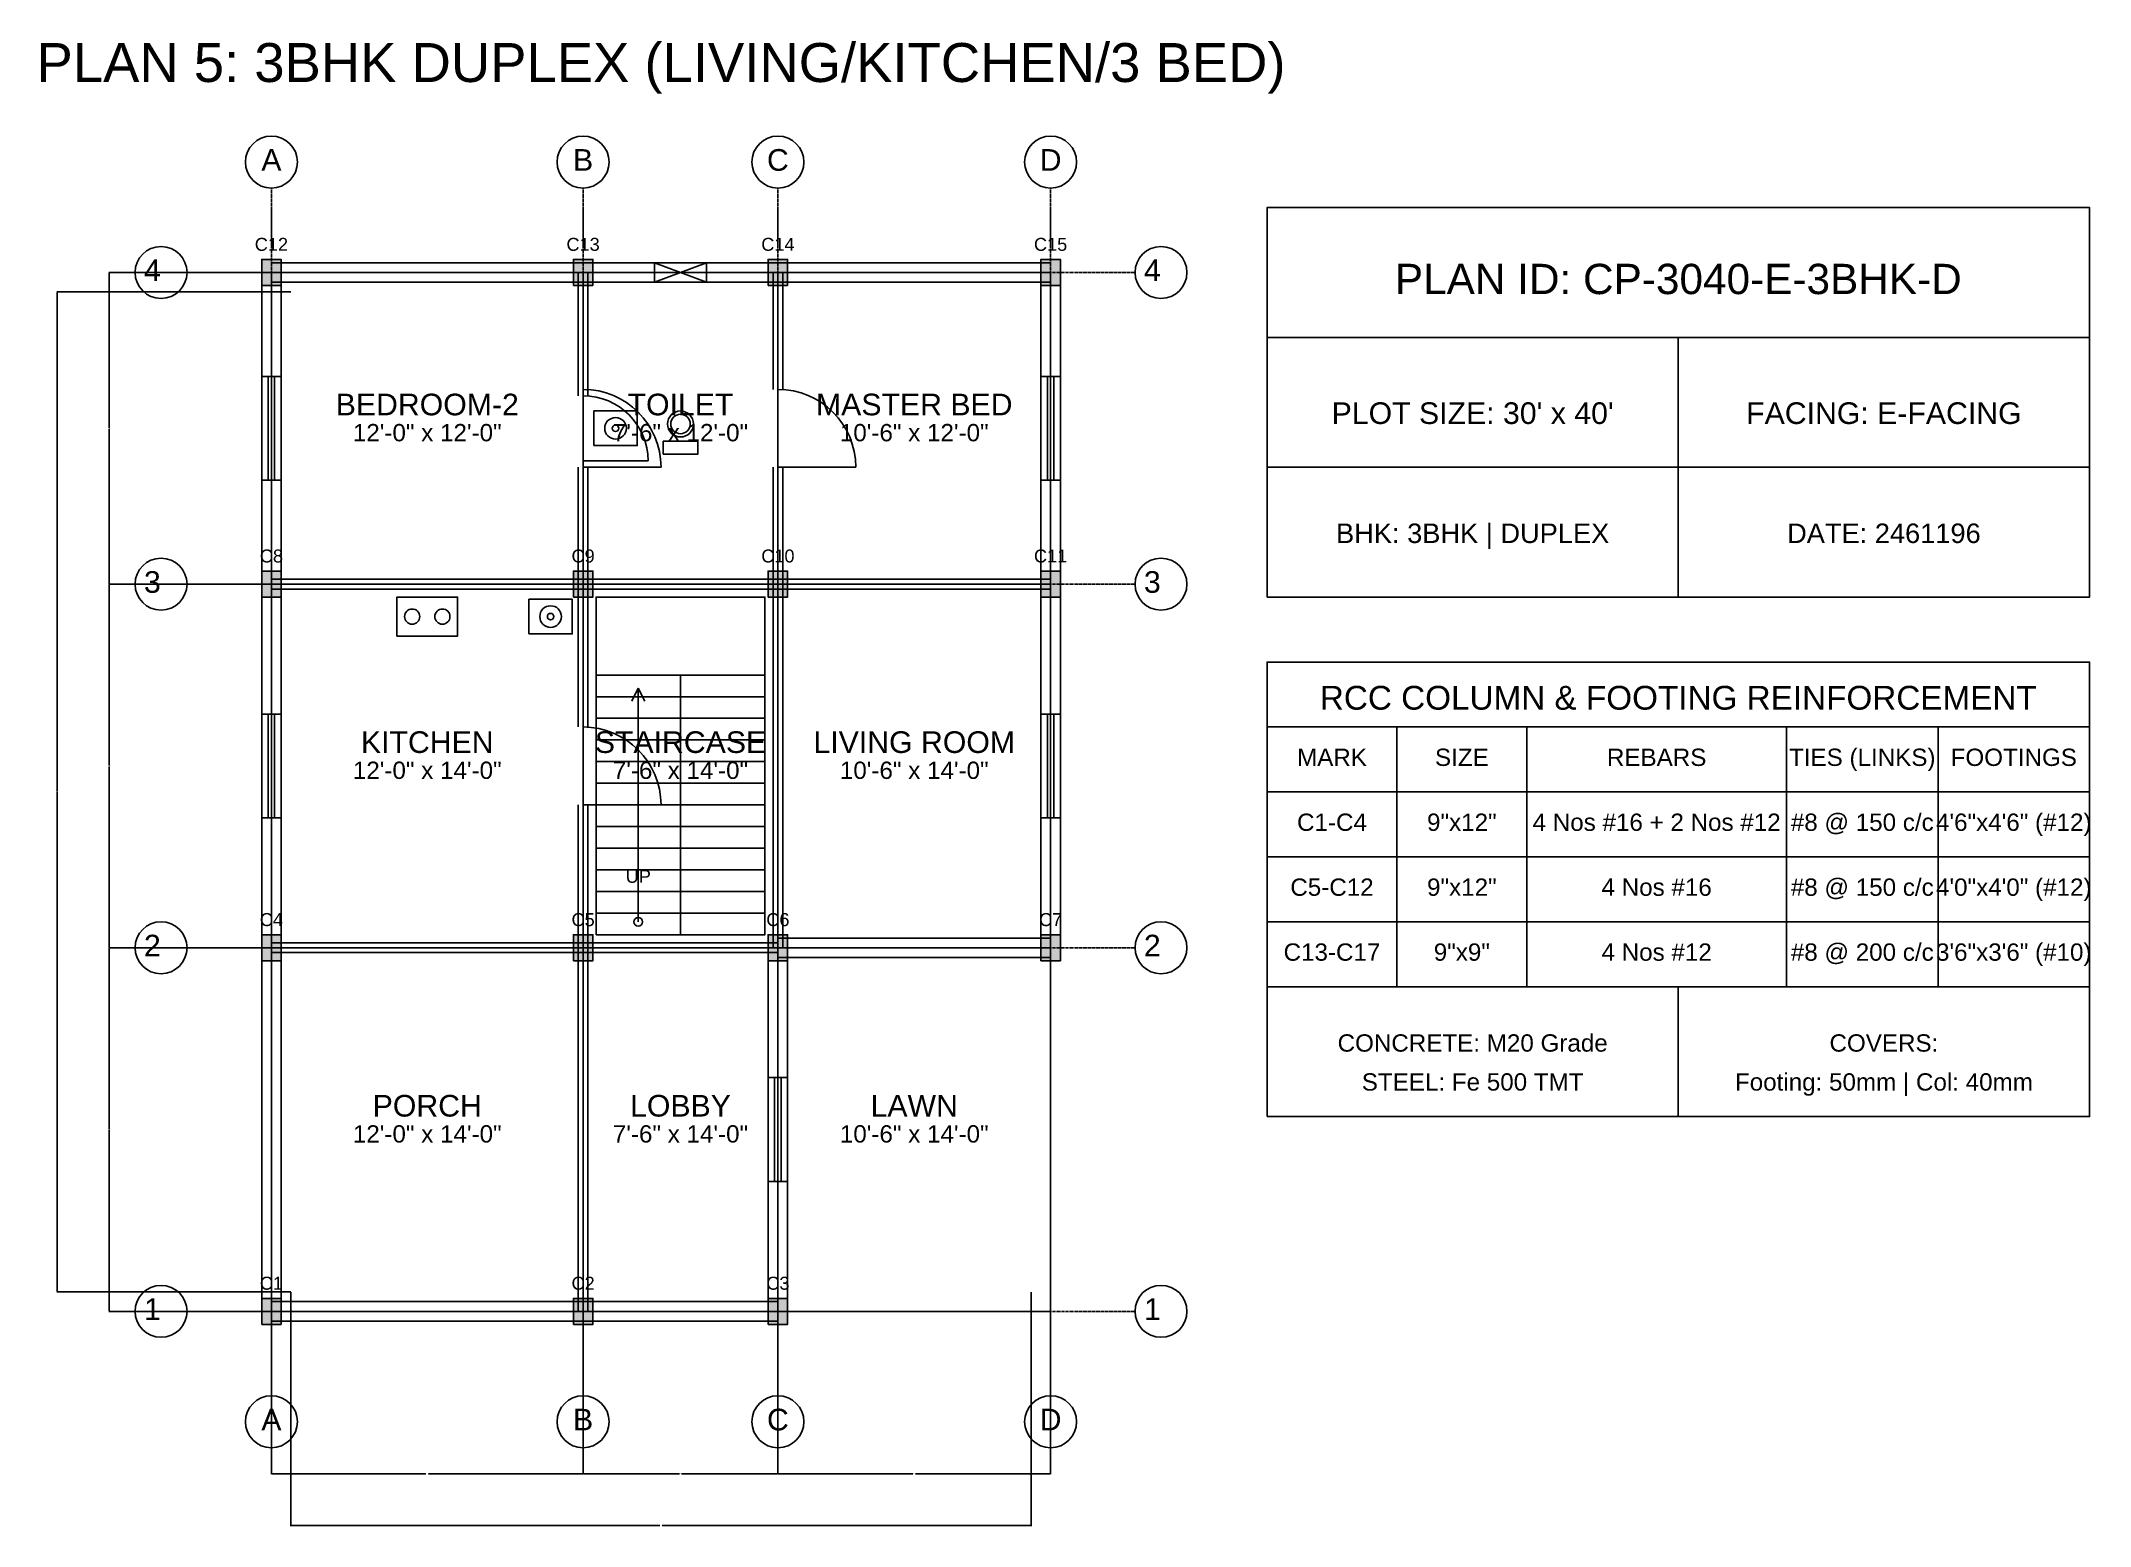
# Model space of a CAD drawing. Header units: inches. Extents: x -134 to 23580, y -99 to 23207.
# Drawn here: x 9894 to 10840, y -99 to 587 of the extents above; entities that cross this region are included whole.
import ezdxf
from ezdxf.enums import TextEntityAlignment as Align

# ---------------------------------------------------------------- set-up
doc = ezdxf.new("R2010")
doc.units = ezdxf.units.IN
doc.header["$MEASUREMENT"] = 0
doc.linetypes.add('CENTER', pattern=[2, 1.25, -0.25, 0.25, -0.25])
for name, color, linetype in [('A-COL-HATCH', 251, 'Continuous'), ('A-COLUMN', 1, 'Continuous'), ('A-DIM', 5, 'Continuous'), ('A-DOOR', 30, 'Continuous'), ('A-FIXTURE', 8, 'Continuous'), ('A-STAIR', 6, 'Continuous'), ('A-TEXT', 2, 'Continuous'), ('A-WALL-EXT', 7, 'Continuous'), ('A-WALL-INT', 9, 'Continuous'), ('A-WINDOW', 4, 'Continuous'), ('S-BEAM-FRAMING', 2, 'Continuous'), ('S-BUBBLE', 4, 'Continuous'), ('S-GRID-CENTER', 8, 'CENTER'), ('S-TABLE', 7, 'Continuous'), ('S-TEXT', 3, 'Continuous')]:
    doc.layers.add(name, color=color, linetype=linetype)
doc.styles.get("Standard").update_dxf_attribs({"font": 'arial.ttf'})
doc.dimstyles.get("Standard").update_dxf_attribs({"dimtxt": 0.18, "dimasz": 0.18, "dimexe": 0.18, "dimexo": 0.0625, "dimgap": 0.09, "dimtad": 0, "dimtih": 1, "dimtoh": 1, "dimdec": 4, "dimzin": 0, "dimdsep": 46, "dimtxsty": 'Standard', "dimcen": 0.09, "dimadec": 0, "dimazin": 0, "dimtfac": 1, "dimtdec": 4, "dimtofl": 0, "dimtmove": 0, "dimatfit": 3, "dimfxl": 1, "dimtolj": 1, "dimtzin": 0, "dimarcsym": 0})

msp = doc.modelspace()

# ---------------------------------------------------------------- texts
at = {"layer": 'A-TEXT'}
for s, height, p in [('PLAN 5: 3BHK DUPLEX (LIVING/KITCHEN/3 BED)', 18, (10180, 568)), ('C12', 6, (10000, 490)), ('C13', 6, (10144, 490)), ('C14', 6, (10234, 490)), ('C15', 6, (10360, 490)), ('PLAN ID: CP-3040-E-3BHK-D', 14, (10650, 470)), ('BEDROOM-2', 10, (10072, 414)), ('TOILET', 10, (10189, 414)), ('MASTER BED', 10, (10297, 414)), ("PLOT SIZE: 30' x 40'", 10, (10555, 410)), ('FACING: E-FACING', 10, (10745, 410)), ('12\'-0" x 12\'-0"', 8, (10072, 402)), ('7\'-6" x 12\'-0"', 8, (10189, 402)), ('10\'-6" x 12\'-0"', 8, (10297, 402)), ('BHK: 3BHK | DUPLEX', 9, (10555, 355)), ('DATE: 2461196', 9, (10745, 355)), ('C8', 6, (10000, 346)), ('C9', 6, (10144, 346)), ('C10', 6, (10234, 346)), ('C11', 6, (10360, 346)), ('KITCHEN', 10, (10072, 258)), ('STAIRCASE', 10, (10189, 258)), ('LIVING ROOM', 10, (10297, 258)), ('12\'-0" x 14\'-0"', 8, (10072, 246)), ('7\'-6" x 14\'-0"', 8, (10189, 246)), ('10\'-6" x 14\'-0"', 8, (10297, 246)), ('UP', 6, (10169.5, 198)), ('C4', 6, (10000, 178)), ('C5', 6, (10144, 178)), ('C6', 6, (10234, 178)), ('C7', 6, (10360, 178)), ('PORCH', 10, (10072, 90)), ('LOBBY', 10, (10189, 90)), ('LAWN', 10, (10297, 90)), ('12\'-0" x 14\'-0"', 8, (10072, 78)), ('7\'-6" x 14\'-0"', 8, (10189, 78)), ('10\'-6" x 14\'-0"', 8, (10297, 78)), ('C1', 6, (10000, 10)), ('C2', 6, (10144, 10)), ('C3', 6, (10234, 10))]:
    msp.add_text(s, height=height, dxfattribs=at).set_placement(p, align=Align.CENTER)
at = {"layer": 'S-TEXT'}
for s, height, p in [('A', 10, (10000, 527)), ('B', 10, (10144, 527)), ('C', 10, (10234, 527)), ('D', 10, (10360, 527)), ('4', 10, (9945, 476)), ('4', 10, (10407, 476)), ('3', 10, (9945, 332)), ('3', 10, (10407, 332)), ('RCC COLUMN & FOOTING REINFORCEMENT', 11, (10650, 278)), ('MARK', 8, (10490, 252)), ('SIZE', 8, (10550, 252)), ('REBARS', 8, (10640, 252)), ('TIES (LINKS)', 8, (10735, 252)), ('FOOTINGS', 8, (10805, 252)), ('C1-C4', 8, (10490, 222)), ('9"x12"', 8, (10550, 222)), ('4 Nos #16 + 2 Nos #12', 8, (10640, 222)), ('#8 @ 150 c/c', 8, (10735, 222)), ('4\'6"x4\'6" (#12)', 8, (10805, 222)), ('C5-C12', 8, (10490, 192)), ('9"x12"', 8, (10550, 192)), ('4 Nos #16', 8, (10640, 192)), ('#8 @ 150 c/c', 8, (10735, 192)), ('4\'0"x4\'0" (#12)', 8, (10805, 192)), ('2', 10, (9945, 164)), ('2', 10, (10407, 164)), ('#8 @ 200 c/c', 8, (10735, 162)), ('3\'6"x3\'6" (#10)', 8, (10805, 162)), ('C13-C17', 8, (10490, 162)), ('9"x9"', 8, (10550, 162)), ('4 Nos #12', 8, (10640, 162)), ('CONCRETE: M20 Grade', 8, (10555, 120)), ('COVERS:', 8, (10745, 120)), ('STEEL: Fe 500 TMT', 8, (10555, 102)), ('Footing: 50mm | Col: 40mm', 8, (10745, 102)), ('1', 10, (9945, -4)), ('1', 10, (10407, -4)), ('A', 10, (10000, -55)), ('B', 10, (10144, -55)), ('C', 10, (10234, -55)), ('D', 10, (10360, -55))]:
    msp.add_text(s, height=height, dxfattribs=at).set_placement(p, align=Align.CENTER)

# ---------------------------------------------------------------- blocks, each defined once
blk = doc.blocks.new('*D83')
at = {"layer": 'A-DIM', "color": 0, "lineweight": -2, "transparency": 16777216}
for p, q in [((10000, 8.94), (10000, -75.18)), ((10144, 8.94), (10144, -75.18)), ((10000.18, -75), (10071.41, -75)), ((10143.82, -75), (10072.59, -75))]:
    blk.add_line(p, q, dxfattribs=at)
at = {"layer": 'A-DIM', "color": 0, "transparency": 16777216}
for points in [[(10000.18, -74.97), (10000.18, -75.03), (10000, -75)], [(10143.82, -74.97), (10143.82, -75.03), (10144, -75)]]:
    blk.add_solid(points, dxfattribs=at)
at = {"layer": 'Defpoints', "color": 0, "transparency": 16777216}
for p in [(10000, 9), (10144, 9), (10144, -75)]:
    blk.add_point(p, dxfattribs=at)
at = {"layer": 'A-DIM', "color": 0, "transparency": 16777216, "insert": (10072, -75), "char_height": 0.18, "attachment_point": 5}
blk.add_mtext('\\A1;144.0000', dxfattribs=at)
blk = doc.blocks.new('*D84')
at = {"layer": 'A-DIM', "color": 0, "lineweight": -2, "transparency": 16777216}
for p, q in [((10144, 8.94), (10144, -75.18)), ((10234, 8.94), (10234, -75.18)), ((10144.18, -75), (10188.47, -75)), ((10233.82, -75), (10189.53, -75))]:
    blk.add_line(p, q, dxfattribs=at)
at = {"layer": 'A-DIM', "color": 0, "transparency": 16777216}
for points in [[(10144.18, -74.97), (10144.18, -75.03), (10144, -75)], [(10233.82, -74.97), (10233.82, -75.03), (10234, -75)]]:
    blk.add_solid(points, dxfattribs=at)
at = {"layer": 'Defpoints', "color": 0, "transparency": 16777216}
for p in [(10144, 9), (10234, 9), (10234, -75)]:
    blk.add_point(p, dxfattribs=at)
at = {"layer": 'A-DIM', "color": 0, "transparency": 16777216, "insert": (10189, -75), "char_height": 0.18, "attachment_point": 5}
blk.add_mtext('\\A1;90.0000', dxfattribs=at)
blk = doc.blocks.new('*D85')
at = {"layer": 'A-DIM', "color": 0, "lineweight": -2, "transparency": 16777216}
for p, q in [((10234, 8.94), (10234, -75.18)), ((10360, 8.94), (10360, -75.18)), ((10234.18, -75), (10296.41, -75)), ((10359.82, -75), (10297.59, -75))]:
    blk.add_line(p, q, dxfattribs=at)
at = {"layer": 'A-DIM', "color": 0, "transparency": 16777216}
for points in [[(10234.18, -74.97), (10234.18, -75.03), (10234, -75)], [(10359.82, -74.97), (10359.82, -75.03), (10360, -75)]]:
    blk.add_solid(points, dxfattribs=at)
at = {"layer": 'Defpoints', "color": 0, "transparency": 16777216}
for p in [(10234, 9), (10360, 9), (10360, -75)]:
    blk.add_point(p, dxfattribs=at)
at = {"layer": 'A-DIM', "color": 0, "transparency": 16777216, "insert": (10297, -75), "char_height": 0.18, "attachment_point": 5}
blk.add_mtext('\\A1;126.0000', dxfattribs=at)
blk = doc.blocks.new('*D86')
at = {"layer": 'A-DIM', "color": 0, "lineweight": -2, "transparency": 16777216}
for p, q in [((10009, 8.94), (10009, -99.18)), ((10351, 8.94), (10351, -99.18)), ((10009.18, -99), (10179.4, -99)), ((10350.82, -99), (10180.6, -99))]:
    blk.add_line(p, q, dxfattribs=at)
at = {"layer": 'A-DIM', "color": 0, "transparency": 16777216}
for points in [[(10009.18, -98.97), (10009.18, -99.03), (10009, -99)], [(10350.82, -98.97), (10350.82, -99.03), (10351, -99)]]:
    blk.add_solid(points, dxfattribs=at)
at = {"layer": 'Defpoints', "color": 0, "transparency": 16777216}
for p in [(10009, 9), (10351, 9), (10351, -99)]:
    blk.add_point(p, dxfattribs=at)
at = {"layer": 'A-DIM', "color": 0, "transparency": 16777216, "insert": (10180, -99), "char_height": 0.18, "attachment_point": 5}
blk.add_mtext('\\A1;342.0000', dxfattribs=at)
blk = doc.blocks.new('*D87')
at = {"layer": 'A-DIM', "color": 0, "lineweight": -2, "transparency": 16777216}
for p, q in [((10008.94, 168), (9924.82, 168)), ((9925, 167.82), (9925, 84.18)), ((9925, 0.18), (9925, 83.82)), ((10008.94, 0), (9924.82, 0))]:
    blk.add_line(p, q, dxfattribs=at)
at = {"layer": 'A-DIM', "color": 0, "transparency": 16777216}
for points in [[(9924.97, 167.82), (9925.03, 167.82), (9925, 168)], [(9924.97, 0.18), (9925.03, 0.18), (9925, 0)]]:
    blk.add_solid(points, dxfattribs=at)
at = {"layer": 'Defpoints', "color": 0, "transparency": 16777216}
for p in [(9925, 168), (10009, 168), (10009, 0)]:
    blk.add_point(p, dxfattribs=at)
at = {"layer": 'A-DIM', "color": 0, "transparency": 16777216, "insert": (9925, 84), "char_height": 0.18, "attachment_point": 5}
blk.add_mtext('\\A1;168.0000', dxfattribs=at)
blk = doc.blocks.new('*D88')
at = {"layer": 'A-DIM', "color": 0, "lineweight": -2, "transparency": 16777216}
for p, q in [((10008.94, 336), (9924.82, 336)), ((9925, 335.82), (9925, 252.18)), ((9925, 168.18), (9925, 251.82)), ((10008.94, 168), (9924.82, 168))]:
    blk.add_line(p, q, dxfattribs=at)
at = {"layer": 'A-DIM', "color": 0, "transparency": 16777216}
for points in [[(9924.97, 335.82), (9925.03, 335.82), (9925, 336)], [(9924.97, 168.18), (9925.03, 168.18), (9925, 168)]]:
    blk.add_solid(points, dxfattribs=at)
at = {"layer": 'Defpoints', "color": 0, "transparency": 16777216}
for p in [(9925, 336), (10009, 336), (10009, 168)]:
    blk.add_point(p, dxfattribs=at)
at = {"layer": 'A-DIM', "color": 0, "transparency": 16777216, "insert": (9925, 252), "char_height": 0.18, "attachment_point": 5}
blk.add_mtext('\\A1;168.0000', dxfattribs=at)
blk = doc.blocks.new('*D89')
at = {"layer": 'A-DIM', "color": 0, "lineweight": -2, "transparency": 16777216}
for p, q in [((10008.94, 480), (9924.82, 480)), ((9925, 479.82), (9925, 408.18)), ((9925, 336.18), (9925, 407.82)), ((10008.94, 336), (9924.82, 336))]:
    blk.add_line(p, q, dxfattribs=at)
at = {"layer": 'A-DIM', "color": 0, "transparency": 16777216}
for points in [[(9924.97, 479.82), (9925.03, 479.82), (9925, 480)], [(9924.97, 336.18), (9925.03, 336.18), (9925, 336)]]:
    blk.add_solid(points, dxfattribs=at)
at = {"layer": 'Defpoints', "color": 0, "transparency": 16777216}
for p in [(9925, 480), (10009, 480), (10009, 336)]:
    blk.add_point(p, dxfattribs=at)
at = {"layer": 'A-DIM', "color": 0, "transparency": 16777216, "insert": (9925, 408), "char_height": 0.18, "attachment_point": 5}
blk.add_mtext('\\A1;144.0000', dxfattribs=at)
blk = doc.blocks.new('*D90')
at = {"layer": 'A-DIM', "color": 0, "lineweight": -2, "transparency": 16777216}
for p, q in [((10008.94, 471), (9900.82, 471)), ((9901, 470.82), (9901, 240.18)), ((9901, 9.18), (9901, 239.82)), ((10008.94, 9), (9900.82, 9))]:
    blk.add_line(p, q, dxfattribs=at)
at = {"layer": 'A-DIM', "color": 0, "transparency": 16777216}
for points in [[(9900.97, 470.82), (9901.03, 470.82), (9901, 471)], [(9900.97, 9.18), (9901.03, 9.18), (9901, 9)]]:
    blk.add_solid(points, dxfattribs=at)
at = {"layer": 'Defpoints', "color": 0, "transparency": 16777216}
for p in [(9901, 471), (10009, 471), (10009, 9)]:
    blk.add_point(p, dxfattribs=at)
at = {"layer": 'A-DIM', "color": 0, "transparency": 16777216, "insert": (9901, 240), "char_height": 0.18, "attachment_point": 5}
blk.add_mtext('\\A1;462.0000', dxfattribs=at)

# ---------------------------------------------------------------- dimensions: what is measured, and where the dimension line sits
at = {"layer": 'A-DIM'}
for base, p1, p2, picture, middle in [((9925, 480), (10009, 336), (10009, 480), '*D89', (9925, 408)), ((9901, 471), (10009, 9), (10009, 471), '*D90', (9901, 240)), ((9925, 336), (10009, 168), (10009, 336), '*D88', (9925, 252)), ((9925, 168), (10009, 0), (10009, 168), '*D87', (9925, 84))]:
    dim = msp.add_linear_dim(base=base, p1=p1, p2=p2, angle=90, dimstyle='Standard', dxfattribs=at)
    dim.commit()
    dim.dimension.update_dxf_attribs({"geometry": picture, "text_midpoint": middle})
for base, p1, p2, picture, middle in [((10144, -75), (10000, 9), (10144, 9), '*D83', (10072, -75)), ((10351, -99), (10009, 9), (10351, 9), '*D86', (10180, -99)), ((10234, -75), (10144, 9), (10234, 9), '*D84', (10189, -75)), ((10360, -75), (10234, 9), (10360, 9), '*D85', (10297, -75))]:
    dim = msp.add_linear_dim(base=base, p1=p1, p2=p2, dimstyle='Standard', dxfattribs=at)
    dim.commit()
    dim.dimension.update_dxf_attribs({"geometry": picture, "text_midpoint": middle})

# ---------------------------------------------------------------- linework, layer by layer
at = {"layer": 'A-COL-HATCH'}
for points in [[(9995.5, 474), (10004.5, 474), (9995.5, 486), (10004.5, 486)], [(10139.5, 474), (10148.5, 474), (10139.5, 486), (10148.5, 486)], [(10229.5, 474), (10238.5, 474), (10229.5, 486), (10238.5, 486)], [(10355.5, 474), (10364.5, 474), (10355.5, 486), (10364.5, 486)], [(9995.5, 330), (10004.5, 330), (9995.5, 342), (10004.5, 342)], [(10139.5, 330), (10148.5, 330), (10139.5, 342), (10148.5, 342)], [(10229.5, 330), (10238.5, 330), (10229.5, 342), (10238.5, 342)], [(10355.5, 330), (10364.5, 330), (10355.5, 342), (10364.5, 342)], [(9995.5, 162), (10004.5, 162), (9995.5, 174), (10004.5, 174)], [(10139.5, 162), (10148.5, 162), (10139.5, 174), (10148.5, 174)], [(10229.5, 162), (10238.5, 162), (10229.5, 174), (10238.5, 174)], [(10355.5, 162), (10364.5, 162), (10355.5, 174), (10364.5, 174)], [(9995.5, -6), (10004.5, -6), (9995.5, 6), (10004.5, 6)], [(10139.5, -6), (10148.5, -6), (10139.5, 6), (10148.5, 6)], [(10229.5, -6), (10238.5, -6), (10229.5, 6), (10238.5, 6)]]:
    msp.add_solid(points, dxfattribs=at)
at = {"layer": 'A-COLUMN'}
for points in [[(9995.5, 474), (10004.5, 474), (10004.5, 486), (9995.5, 486)], [(10139.5, 474), (10148.5, 474), (10148.5, 486), (10139.5, 486)], [(10229.5, 474), (10238.5, 474), (10238.5, 486), (10229.5, 486)], [(10355.5, 474), (10364.5, 474), (10364.5, 486), (10355.5, 486)], [(9995.5, 330), (10004.5, 330), (10004.5, 342), (9995.5, 342)], [(10139.5, 330), (10148.5, 330), (10148.5, 342), (10139.5, 342)], [(10229.5, 330), (10238.5, 330), (10238.5, 342), (10229.5, 342)], [(10355.5, 330), (10364.5, 330), (10364.5, 342), (10355.5, 342)], [(9995.5, 162), (10004.5, 162), (10004.5, 174), (9995.5, 174)], [(10139.5, 162), (10148.5, 162), (10148.5, 174), (10139.5, 174)], [(10229.5, 162), (10238.5, 162), (10238.5, 174), (10229.5, 174)], [(10355.5, 162), (10364.5, 162), (10364.5, 174), (10355.5, 174)], [(9995.5, -6), (10004.5, -6), (10004.5, 6), (9995.5, 6)], [(10139.5, -6), (10148.5, -6), (10148.5, 6), (10139.5, 6)], [(10229.5, -6), (10238.5, -6), (10238.5, 6), (10229.5, 6)]]:
    msp.add_lwpolyline(points, close=True, dxfattribs=at)
at = {"layer": 'A-DOOR'}
for p, q in [((10144, 393), (10174, 393)), ((10144, 390), (10180, 390)), ((10234, 390), (10270, 390)), ((10144, 234), (10180, 234))]:
    msp.add_line(p, q, dxfattribs=at)
for centre, radius in [((10144, 390), 36), ((10144, 393), 30), ((10234, 390), 36), ((10144, 234), 36)]:
    msp.add_arc(centre, radius, 0, 90, dxfattribs=at)
at = {"layer": 'A-FIXTURE'}
for points in [[(10149, 400), (10169, 400), (10169, 416), (10149, 416)], [(10181, 396), (10197, 396), (10197, 402), (10181, 402)], [(10058, 312), (10086, 312), (10086, 330), (10058, 330)], [(10119, 313), (10139, 313), (10139, 329), (10119, 329)]]:
    msp.add_lwpolyline(points, close=True, dxfattribs=at)
for centre, radius in [((10159, 408), 5), ((10159, 408), 1.5), ((10189, 410), 6), ((10189, 410), 4.5), ((10065, 321), 3.5), ((10079, 321), 3.5), ((10129, 321), 5), ((10129, 321), 1.5)]:
    msp.add_circle(centre, radius, dxfattribs=at)
at = {"layer": 'A-STAIR'}
for p, q in [((10150, 294), (10228, 294)), ((10189, 174), (10189, 294)), ((10169.5, 288), (10166.5, 282)), ((10169.5, 180), (10169.5, 288)), ((10169.5, 288), (10172.5, 282)), ((10150, 284), (10189, 284)), ((10189, 284), (10228, 284)), ((10150, 274), (10189, 274)), ((10189, 274), (10228, 274)), ((10150, 264), (10189, 264)), ((10189, 264), (10228, 264)), ((10150, 254), (10189, 254)), ((10189, 254), (10228, 254)), ((10150, 244), (10189, 244)), ((10189, 244), (10228, 244)), ((10150, 234), (10189, 234)), ((10189, 234), (10228, 234)), ((10150, 224), (10189, 224)), ((10189, 224), (10228, 224)), ((10150, 214), (10189, 214)), ((10189, 214), (10228, 214)), ((10150, 204), (10189, 204)), ((10189, 204), (10228, 204)), ((10150, 194), (10189, 194)), ((10189, 194), (10228, 194)), ((10150, 184), (10189, 184)), ((10189, 184), (10228, 184))]:
    msp.add_line(p, q, dxfattribs=at)
msp.add_lwpolyline([(10150, 174), (10228, 174), (10228, 330), (10150, 330)], close=True, dxfattribs=at)
msp.add_circle((10169.5, 180), 2, dxfattribs=at)
at = {"layer": 'A-WALL-EXT'}
for p, q in [((10000, 484.5), (10144, 484.5)), ((10144, 484.5), (10177, 484.5)), ((10201, 484.5), (10234, 484.5)), ((10234, 484.5), (10360, 484.5)), ((9995.5, 432), (9995.5, 480)), ((10000, 475.5), (10144, 475.5)), ((10004.5, 432), (10004.5, 480)), ((10144, 475.5), (10177, 475.5)), ((10201, 475.5), (10234, 475.5)), ((10234, 475.5), (10360, 475.5)), ((10355.5, 432), (10355.5, 480)), ((10364.5, 432), (10364.5, 480)), ((10460, 450), (10840, 450)), ((10650, 330), (10650, 450)), ((10460, 390), (10840, 390)), ((9995.5, 336), (9995.5, 384)), ((10004.5, 336), (10004.5, 384)), ((10355.5, 336), (10355.5, 384)), ((10364.5, 336), (10364.5, 384)), ((9995.5, 276), (9995.5, 336)), ((10004.5, 276), (10004.5, 336)), ((10355.5, 276), (10355.5, 336)), ((10364.5, 276), (10364.5, 336)), ((9995.5, 168), (9995.5, 228)), ((10004.5, 168), (10004.5, 228)), ((10355.5, 168), (10355.5, 228)), ((10364.5, 168), (10364.5, 228)), ((10234, 172.5), (10360, 172.5)), ((9995.5, 0), (9995.5, 168)), ((10004.5, 0), (10004.5, 168)), ((10229.5, 108), (10229.5, 168)), ((10234, 163.5), (10360, 163.5)), ((10238.5, 108), (10238.5, 168)), ((10229.5, 0), (10229.5, 60)), ((10238.5, 0), (10238.5, 60)), ((10000, 4.5), (10144, 4.5)), ((10144, 4.5), (10234, 4.5)), ((10000, -4.5), (10144, -4.5)), ((10144, -4.5), (10234, -4.5))]:
    msp.add_line(p, q, dxfattribs=at)
msp.add_lwpolyline([(10460, 330), (10840, 330), (10840, 510), (10460, 510)], close=True, dxfattribs=at)
at = {"layer": 'A-WALL-INT'}
for p, q in [((10141.75, 423), (10141.75, 480)), ((10146.25, 423), (10146.25, 480)), ((10231.75, 426), (10231.75, 480)), ((10236.25, 426), (10236.25, 480)), ((10141.75, 336), (10141.75, 390)), ((10146.25, 336), (10146.25, 390)), ((10231.75, 336), (10231.75, 390)), ((10236.25, 336), (10236.25, 390)), ((10000, 338.25), (10144, 338.25)), ((10000, 333.75), (10144, 333.75)), ((10141.75, 270), (10141.75, 336)), ((10144, 338.25), (10234, 338.25)), ((10144, 333.75), (10234, 333.75)), ((10146.25, 270), (10146.25, 336)), ((10231.75, 168), (10231.75, 336)), ((10234, 338.25), (10360, 338.25)), ((10234, 333.75), (10360, 333.75)), ((10236.25, 168), (10236.25, 336)), ((10141.75, 168), (10141.75, 234)), ((10146.25, 168), (10146.25, 234)), ((10000, 170.25), (10144, 170.25)), ((10000, 165.75), (10144, 165.75)), ((10141.75, 0), (10141.75, 168)), ((10144, 170.25), (10234, 170.25)), ((10144, 165.75), (10234, 165.75)), ((10146.25, 0), (10146.25, 168))]:
    msp.add_line(p, q, dxfattribs=at)
at = {"layer": 'A-WINDOW'}
for p, q in [((10177, 475.5), (10201, 484.5)), ((10177, 484.5), (10201, 475.5)), ((9998.5, 384), (9998.5, 432)), ((10001.5, 384), (10001.5, 432)), ((10358.5, 384), (10358.5, 432)), ((10361.5, 384), (10361.5, 432)), ((9998.5, 228), (9998.5, 276)), ((10001.5, 228), (10001.5, 276)), ((10358.5, 228), (10358.5, 276)), ((10361.5, 228), (10361.5, 276)), ((10232.5, 60), (10232.5, 108)), ((10235.5, 60), (10235.5, 108))]:
    msp.add_line(p, q, dxfattribs=at)
for points in [[(10177, 475.5), (10201, 475.5), (10201, 484.5), (10177, 484.5)], [(9995.5, 384), (10004.5, 384), (10004.5, 432), (9995.5, 432)], [(10355.5, 384), (10364.5, 384), (10364.5, 432), (10355.5, 432)], [(9995.5, 228), (10004.5, 228), (10004.5, 276), (9995.5, 276)], [(10355.5, 228), (10364.5, 228), (10364.5, 276), (10355.5, 276)], [(10229.5, 60), (10238.5, 60), (10238.5, 108), (10229.5, 108)]]:
    msp.add_lwpolyline(points, close=True, dxfattribs=at)
at = {"layer": 'S-BEAM-FRAMING'}
for p, q in [((10000, 0), (10000, 480)), ((10000, 480), (10360, 480)), ((10144, 0), (10144, 480)), ((10234, 0), (10234, 480)), ((10360, 0), (10360, 480)), ((10000, 336), (10360, 336)), ((10000, 168), (10360, 168)), ((10000, 0), (10360, 0))]:
    msp.add_line(p, q, dxfattribs=at)
at = {"layer": 'S-BUBBLE'}
for centre in [(10000, 531), (10144, 531), (10234, 531), (10360, 531), (9949, 480), (10411, 480), (9949, 336), (10411, 336), (9949, 168), (10411, 168), (9949, 0), (10411, 0), (10000, -51), (10144, -51), (10234, -51), (10360, -51)]:
    msp.add_circle(centre, 12, dxfattribs=at)
at = {"layer": 'S-GRID-CENTER'}
for p, q in [((10000, -39), (10000, 519)), ((10144, -39), (10144, 519)), ((10234, -39), (10234, 519)), ((10360, -39), (10360, 519)), ((9961, 480), (10399, 480)), ((9961, 336), (10399, 336)), ((9961, 168), (10399, 168)), ((9961, 0), (10399, 0))]:
    msp.add_line(p, q, dxfattribs=at)
at = {"layer": 'S-TABLE'}
for points in [[(10460, 270), (10840, 270), (10840, 300), (10460, 300)], [(10460, 240), (10520, 240), (10520, 270), (10460, 270)], [(10520, 240), (10580, 240), (10580, 270), (10520, 270)], [(10580, 240), (10700, 240), (10700, 270), (10580, 270)], [(10700, 240), (10770, 240), (10770, 270), (10700, 270)], [(10770, 240), (10840, 240), (10840, 270), (10770, 270)], [(10460, 210), (10520, 210), (10520, 240), (10460, 240)], [(10520, 210), (10580, 210), (10580, 240), (10520, 240)], [(10580, 210), (10700, 210), (10700, 240), (10580, 240)], [(10700, 210), (10770, 210), (10770, 240), (10700, 240)], [(10770, 210), (10840, 210), (10840, 240), (10770, 240)], [(10460, 180), (10520, 180), (10520, 210), (10460, 210)], [(10520, 180), (10580, 180), (10580, 210), (10520, 210)], [(10580, 180), (10700, 180), (10700, 210), (10580, 210)], [(10700, 180), (10770, 180), (10770, 210), (10700, 210)], [(10770, 180), (10840, 180), (10840, 210), (10770, 210)], [(10460, 150), (10520, 150), (10520, 180), (10460, 180)], [(10520, 150), (10580, 150), (10580, 180), (10520, 180)], [(10580, 150), (10700, 150), (10700, 180), (10580, 180)], [(10700, 150), (10770, 150), (10770, 180), (10700, 180)], [(10770, 150), (10840, 150), (10840, 180), (10770, 180)], [(10460, 90), (10650, 90), (10650, 150), (10460, 150)], [(10650, 90), (10840, 90), (10840, 150), (10650, 150)]]:
    msp.add_lwpolyline(points, close=True, dxfattribs=at)

msp.set_redraw_order([(e.dxf.handle, doc.entitydb.next_handle()) for e in msp.query("TEXT MTEXT ATTDEF DIMENSION ARC_DIMENSION")])  # texts and dimensions are drawn at this point

doc.saveas('drawing.dxf')
